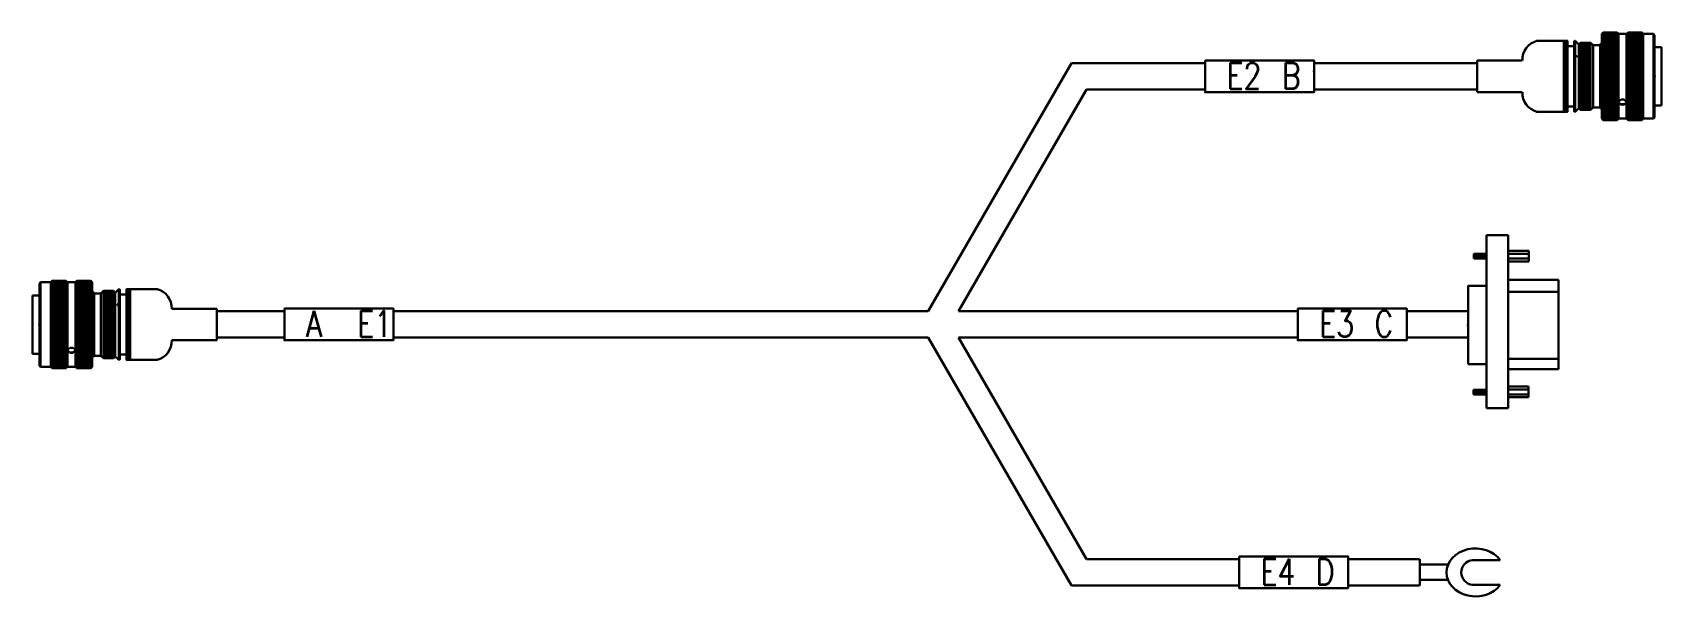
# Model space of a CAD drawing. Header units: inches. Extents: x -3640 to 3889, y -2291 to 954.
# Drawn here: x 2925.7 to 3239.8, y -1842 to -1732.9 of the extents above; entities that cross this region are included whole.
import ezdxf

# ---------------------------------------------------------------- set-up
doc = ezdxf.new("R2010")
doc.units = ezdxf.units.IN
doc.header["$MEASUREMENT"] = 0
doc.styles.add('HZ', font='txt', dxfattribs={"width": 0.8, "bigfont": 'HZDX'})

# ---------------------------------------------------------------- blocks, each defined once
blk = doc.blocks.new('dp1f3-z1')
at = {"lineweight": 30}
h = blk.add_hatch(dxfattribs=at)
h.set_pattern_fill('ANSI37', color=256, scale=3, angle=540, style=0)
h.set_pattern_definition([(315, (-31.73584, 8.43554), (-0.265165, -0.265165), []), (225, (-31.73584, 8.43554), (-0.265165, 0.265165), [])])
h.paths.add_polyline_path([(-31.74, -8.44), (-29.07, -8.44), (-29.07, 8.44), (-31.74, 8.44)])
h = blk.add_hatch(dxfattribs=at)
h.set_pattern_fill('ANSI37', color=256, scale=3, angle=540, style=0)
h.set_pattern_definition([(315, (-26.94783, 8.43554), (-0.265165, -0.265165), []), (225, (-26.94783, 8.43554), (-0.265165, 0.265165), [])])
h.paths.add_polyline_path([(-26.95, -8.44), (-24.28, -8.44), (-24.28, 8.44), (-26.95, 8.44)])
h = blk.add_hatch(dxfattribs=at)
h.set_pattern_fill('ANSI37', color=256, scale=3, angle=540, style=0)
h.set_pattern_definition([(315, (-21.85336, 6.48468), (-0.265165, -0.265165), []), (225, (-21.85336, 6.48468), (-0.265165, 0.265165), [])])
h.paths.add_polyline_path([(-19.92, 6.48), (-21.85, 6.48), (-21.85, -6.48), (-19.92, -6.48)])
h = blk.add_hatch(dxfattribs=at)
h.set_pattern_fill('ANSI37', color=256, scale=3, angle=540, style=0)
h.set_pattern_definition([(315, (-17.36915, 6.82643), (-0.265165, -0.265165), []), (225, (-17.36915, 6.82643), (-0.265165, 0.265165), [])])
h.paths.add_polyline_path([(-17.37, 6.83), (-16.67, 6.83), (-16.67, -6.83), (-17.37, -6.83)])
for p, q in [((-33.97, 8.16), (-34.19, 7.94)), ((-34.19, 7.94), (-34.19, -7.94)), ((-31.74, 8.44), (-32.01, 8.16)), ((-31.74, -8.44), (-31.74, 8.44)), ((-29.07, 8.44), (-28.79, 8.16)), ((-26.95, 8.44), (-27.23, 8.16)), ((-26.95, -8.44), (-26.95, 8.44)), ((-24.28, 8.44), (-24, 8.16)), ((-24, -8.16), (-24, 8.16)), ((-21.85, 6.48), (-22.32, 6.01)), ((-21.85, -6.48), (-21.85, 6.48)), ((-19.92, 6.48), (-19.58, 6.14)), ((-18.9, 6.83), (-19.58, 6.14)), ((-18.9, -6.83), (-18.9, 6.83)), ((-18.9, 6.83), (-18.77, 6.83)), ((-18.77, -6.83), (-18.77, 6.83)), ((-18.77, 6.83), (-18.65, 6.7)), ((-18.65, 6.7), (-18.65, -6.7)), ((-16.67, 6.38), (-16.67, 6.83)), ((-16.67, 6.83), (-11.49, 6.83)), ((-35.5, 5.63), (-34.19, 5.63)), ((-35.5, -5.63), (-35.5, 5.63)), ((-23.66, 6.01), (-23.66, 6.17)), ((-19.58, -6.14), (-19.58, 6.14)), ((-17.37, 1.14), (-17.37, 5.8)), ((-8.68, 3.04), (0, 3.04)), ((0, 3.04), (0, -3.04)), ((-8.68, -3.04), (0, -3.04)), ((-35.5, -5.63), (-34.19, -5.63)), ((-23.66, -6.17), (-23.66, -6.01)), ((-22.32, -6.01), (-21.85, -6.48)), ((-19.58, -6.14), (-19.92, -6.48)), ((-19.58, -6.14), (-18.9, -6.83)), ((-34.19, -7.94), (-33.97, -8.16)), ((-32.01, -8.16), (-31.74, -8.44)), ((-28.79, -8.16), (-29.07, -8.44)), ((-27.23, -8.16), (-26.95, -8.44)), ((-24, -8.16), (-24.28, -8.44)), ((-18.9, -6.83), (-18.77, -6.83)), ((-18.65, -6.7), (-18.77, -6.83)), ((-16.67, -6.83), (-16.67, -6.38)), ((-16.67, -6.83), (-11.49, -6.83))]:
    blk.add_line(p, q, dxfattribs=at)
for points in [[(-33.97, -8.16), (-32.01, -8.16), (-32.01, 8.16), (-33.97, 8.16)], [(-31.74, -8.44), (-29.07, -8.44), (-29.07, 8.44), (-31.74, 8.44)], [(-28.79, -8.16), (-27.23, -8.16), (-27.23, 8.16), (-28.79, 8.16)], [(-26.95, -8.44), (-24.28, -8.44), (-24.28, 8.44), (-26.95, 8.44)], [(-21.85, -6.48), (-19.92, -6.48), (-19.92, 6.48), (-21.85, 6.48)], [(-16.67, -6.83), (-17.37, -6.83), (-17.37, 6.83), (-16.67, 6.83)], [(-23.66, -6.17), (-24, -6.17), (-24, 6.17), (-23.66, 6.17)], [(-22.32, 6.01), (-23.66, 6.01), (-23.66, -6.01), (-22.32, -6.01)], [(-18.65, -5.8), (-17.37, -5.8), (-17.37, 5.8), (-18.65, 5.8)]]:
    blk.add_lwpolyline(points, close=True, dxfattribs=at)
for centre, radius, start, end in [((-12.41, 3.21), 3.73, 357.2437, 75.8038), ((-12.41, -3.21), 3.73, 284.1962, 2.7563), ((-28.01, -5.32), 0.854, 23.7022, 156.2978), ((-28.01, -4.63), 0.854, 203.7022, 336.2978), ((-28.01, -4.45), 0.943, 213.9978, 326.0022)]:
    blk.add_arc(centre, radius, start, end, dxfattribs=at)
at = {"lineweight": 30, "extrusion": (0, 0, -1)}
blk.add_ellipse((-19.09, 3.83), major_axis=(-0.075, -0.107), ratio=0.554803, dxfattribs=at)
at = {"lineweight": 30}
for p in [(-34.19, 0), (-24, 0)]:
    blk.add_point(p, dxfattribs=at)
blk = doc.blocks.new('dp1f3-y1')
at = {"lineweight": 30}
h = blk.add_hatch(dxfattribs=at)
h.set_pattern_fill('ANSI37', color=256, scale=3, angle=540, style=0)
h.set_pattern_definition([(225, (17.36915, 6.82643), (0.265165, -0.265165), []), (315, (17.36915, 6.82643), (0.265165, 0.265165), [])])
h.paths.add_polyline_path([(17.37, 6.83), (16.67, 6.83), (16.67, -6.83), (17.37, -6.83)])
h = blk.add_hatch(dxfattribs=at)
h.set_pattern_fill('ANSI37', color=256, scale=3, angle=540, style=0)
h.set_pattern_definition([(225, (21.85336, 6.48468), (0.265165, -0.265165), []), (315, (21.85336, 6.48468), (0.265165, 0.265165), [])])
h.paths.add_polyline_path([(19.92, -6.48), (21.85, -6.48), (21.85, 6.48), (19.92, 6.48)])
h = blk.add_hatch(dxfattribs=at)
h.set_pattern_fill('ANSI37', color=256, scale=3, angle=540, style=0)
h.set_pattern_definition([(225, (26.94783, 8.43554), (0.265165, -0.265165), []), (315, (26.94783, 8.43554), (0.265165, 0.265165), [])])
h.paths.add_polyline_path([(26.95, 8.44), (24.28, 8.44), (24.28, -8.44), (26.95, -8.44)])
h = blk.add_hatch(dxfattribs=at)
h.set_pattern_fill('ANSI37', color=256, scale=3, angle=540, style=0)
h.set_pattern_definition([(225, (31.73584, 8.43554), (0.265165, -0.265165), []), (315, (31.73584, 8.43554), (0.265165, 0.265165), [])])
h.paths.add_polyline_path([(31.74, 8.44), (29.07, 8.44), (29.07, -8.44), (31.74, -8.44)])
for p, q in [((16.67, 6.83), (11.49, 6.83)), ((16.67, 6.38), (16.67, 6.83)), ((18.77, 6.83), (18.65, 6.7)), ((18.65, 6.7), (18.65, -6.7)), ((18.77, -6.83), (18.77, 6.83)), ((18.9, 6.83), (18.77, 6.83)), ((18.9, 6.83), (19.58, 6.14)), ((18.9, -6.83), (18.9, 6.83)), ((19.92, 6.48), (19.58, 6.14)), ((21.85, 6.48), (22.32, 6.01)), ((21.85, -6.48), (21.85, 6.48)), ((24.28, 8.44), (24, 8.16)), ((24, -8.16), (24, 8.16)), ((26.95, -8.44), (26.95, 8.44)), ((26.95, 8.44), (27.23, 8.16)), ((29.07, 8.44), (28.79, 8.16)), ((31.74, -8.44), (31.74, 8.44)), ((31.74, 8.44), (32.01, 8.16)), ((33.97, 8.16), (34.19, 7.94)), ((34.19, 7.94), (34.19, -7.94)), ((17.37, 1.14), (17.37, 5.8)), ((19.58, -6.14), (19.58, 6.14)), ((23.66, 6.01), (23.66, 6.17)), ((35.5, 5.63), (34.19, 5.63)), ((35.5, -5.63), (35.5, 5.63)), ((0, 3.04), (0, -2.04)), ((0, 3.04), (0, -3.04)), ((0, 3.04), (8.68, 3.04)), ((8.68, -3.04), (0, -3.04)), ((19.58, -6.14), (18.9, -6.83)), ((19.58, -6.14), (19.92, -6.48)), ((22.32, -6.01), (21.85, -6.48)), ((23.66, -6.17), (23.66, -6.01)), ((35.5, -5.63), (34.19, -5.63)), ((16.67, -6.83), (11.49, -6.83)), ((16.67, -6.83), (16.67, -6.38)), ((18.65, -6.7), (18.77, -6.83)), ((18.9, -6.83), (18.77, -6.83)), ((24, -8.16), (24.28, -8.44)), ((27.23, -8.16), (26.95, -8.44)), ((28.79, -8.16), (29.07, -8.44)), ((32.01, -8.16), (31.74, -8.44)), ((34.19, -7.94), (33.97, -8.16))]:
    blk.add_line(p, q, dxfattribs=at)
for points in [[(16.67, -6.83), (17.37, -6.83), (17.37, 6.83), (16.67, 6.83)], [(21.85, -6.48), (19.92, -6.48), (19.92, 6.48), (21.85, 6.48)], [(26.95, -8.44), (24.28, -8.44), (24.28, 8.44), (26.95, 8.44)], [(28.79, -8.16), (27.23, -8.16), (27.23, 8.16), (28.79, 8.16)], [(31.74, -8.44), (29.07, -8.44), (29.07, 8.44), (31.74, 8.44)], [(33.97, -8.16), (32.01, -8.16), (32.01, 8.16), (33.97, 8.16)], [(18.65, -5.8), (17.37, -5.8), (17.37, 5.8), (18.65, 5.8)], [(22.32, 6.01), (23.66, 6.01), (23.66, -6.01), (22.32, -6.01)], [(23.66, -6.17), (24, -6.17), (24, 6.17), (23.66, 6.17)]]:
    blk.add_lwpolyline(points, close=True, dxfattribs=at)
for centre, radius, start, end in [((12.41, 3.21), 3.73, 104.1962, 182.7563), ((12.41, -3.21), 3.73, 177.2437, 255.8038), ((28.01, -5.32), 0.854, 23.7022, 156.2978), ((28.01, -4.63), 0.854, 203.7022, 336.2978), ((28.01, -4.45), 0.943, 213.9978, 326.0022)]:
    blk.add_arc(centre, radius, start, end, dxfattribs=at)
blk.add_ellipse((19.09, 3.83), major_axis=(0.075, -0.107), ratio=0.554803, dxfattribs=at)
for p in [(24, 0), (34.19, 0)]:
    blk.add_point(p, dxfattribs=at)
blk = doc.blocks.new('dp1f3-y2')
at = {"color": 0, "lineweight": 30}
for p, q in [((3.56, -7.53), (3.56, 17.33)), ((3.56, 17.33), (7.75, 17.33)), ((7.75, 17.33), (7.75, -16.05)), ((1.09, 12.82), (1.09, 13.73)), ((1.09, 13.72), (3.56, 13.72)), ((3.56, 12.82), (1.09, 12.82)), ((1.1, 13.72), (1.25, 12.83)), ((1.38, 13.72), (1.54, 12.83)), ((1.69, 13.72), (1.84, 12.82)), ((2.02, 13.72), (2.17, 12.83)), ((2.34, 13.72), (2.49, 12.82)), ((2.67, 13.72), (2.82, 12.82)), ((2.99, 13.72), (3.14, 12.82)), ((3.29, 13.72), (3.45, 12.82)), ((3.56, 13.72), (3.56, 12.82)), ((7.77, 14.32), (11.7, 14.32)), ((7.77, 13.75), (11.69, 13.75)), ((7.77, 12.83), (11.71, 12.83)), ((11.7, 14.32), (11.7, 12.25)), ((11.7, 12.25), (7.78, 12.25)), ((0, 7.53), (0, -7.53)), ((0.07, 7.59), (3.56, 7.59)), ((7.74, 8.69), (17.47, 8.69)), ((7.76, 6.38), (17.47, 6.38)), ((0, -7.53), (3.56, -7.53)), ((3.56, -16.05), (3.56, -7.53)), ((17.47, -8.51), (7.75, -8.51)), ((7.78, -6.53), (17.47, -6.53)), ((1.08, -12.5), (3.56, -12.5)), ((1.08, -13.4), (1.08, -12.5)), ((1.09, -12.5), (1.24, -13.4)), ((1.38, -12.5), (1.53, -13.4)), ((1.53, -12.5), (1.68, -13.4)), ((1.84, -12.5), (2, -13.4)), ((2.18, -12.5), (2.33, -13.4)), ((2.51, -12.5), (2.66, -13.4)), ((2.83, -12.51), (2.98, -13.4)), ((3.15, -12.5), (3.3, -13.4)), ((3.43, -12.5), (3.55, -13.23)), ((3.56, -12.5), (3.56, -13.4)), ((7.76, -11.87), (11.69, -11.87)), ((7.76, -12.43), (11.68, -12.43)), ((11.69, -11.87), (11.69, -13.93)), ((3.56, -13.4), (1.08, -13.4)), ((7.76, -13.36), (11.7, -13.36)), ((11.69, -13.93), (7.77, -13.93)), ((7.75, -16.05), (3.56, -16.05))]:
    blk.add_line(p, q, dxfattribs=at)
at = {"lineweight": 30}
blk.add_line((17.47, 8.69), (17.47, -8.51), dxfattribs=at)
at = {"color": 0}
blk.add_arc((0.06, 7.53), 0.0618, 85.8533, 180.3792, dxfattribs=at)
at = {"lineweight": 30}
blk.add_point((0, 0), dxfattribs=at)
blk = doc.blocks.new('dp1f3-y3')
at = {"lineweight": 30}
for p, q in [((0, 2.54), (0, -2.54)), ((0, 1.5), (5.47, 1.5)), ((15.53, 2.39), (10.16, 2.39)), ((5.43, -1.41), (0, -1.41)), ((15.53, -2.39), (10.16, -2.39))]:
    blk.add_line(p, q, dxfattribs=at)
blk.add_arc((10.4, 0), 2.4, 95.691, 264.309, dxfattribs=at)
blk.add_ellipse((10.75, 0), major_axis=(-5.59, 0), ratio=0.827161, start_param=3.684325, end_param=8.882045, dxfattribs=at)
blk = doc.blocks.new('dp1f3')
at = {"lineweight": 30}
for p, q in [((-3.3, 2.9), (24.3, 50.71)), ((24.3, 50.71), (50.08, 50.71)), ((71.08, 50.71), (102.43, 50.71)), ((71.08, 50.71), (71.08, 45.64)), ((2.55, 2.9), (27.23, 45.64)), ((27.23, 45.64), (50.08, 45.64)), ((71.08, 45.64), (102.43, 45.64)), ((-140.46, 2.9), (-127.46, 2.9)), ((-140.46, 2.9), (-127.46, 2.9)), ((-106.46, 2.9), (-3.3, 2.9)), ((2.55, 2.9), (67.95, 2.9)), ((88.95, 2.9), (100.78, 2.9)), ((-140.46, -2.17), (-127.46, -2.17)), ((-140.46, -2.17), (-127.46, -2.17)), ((-106.46, -2.17), (-3.3, -2.17)), ((-3.3, -2.17), (24.3, -49.98)), ((2.55, -2.17), (67.95, -2.17)), ((2.55, -2.17), (27.23, -44.91)), ((88.95, -2.17), (100.78, -2.17)), ((27.23, -44.91), (56.63, -44.91)), ((77.63, -44.38), (77.63, -49.45)), ((77.63, -44.91), (91.39, -44.91)), ((24.3, -49.98), (56.63, -49.98)), ((77.63, -49.98), (91.39, -49.98))]:
    blk.add_line(p, q, dxfattribs=at)
for points in [[(50.08, 51.24), (71.08, 51.24), (71.08, 45.14), (50.08, 45.14)], [(-127.46, 3.41), (-106.46, 3.41), (-106.46, -2.69), (-127.46, -2.69)], [(67.95, 3.41), (88.95, 3.41), (88.95, -2.69), (67.95, -2.69)], [(56.63, -44.38), (77.63, -44.38), (77.63, -50.48), (56.63, -50.48)]]:
    blk.add_lwpolyline(points, close=True, dxfattribs=at)
blk.add_point((71.08, 49.14), dxfattribs=at)
blk.add_point((71.08, 49.14), dxfattribs=at)
blk.add_point((71.08, 49.14), dxfattribs=at)
at = {"lineweight": 20, "style": 'HZ', "width": 0.8}
for s, p in [('E2', (54.22, 45.8)), ('B', (64.87, 45.8)), ('A', (-123.32, -2.03)), ('E1', (-113.42, -2.03)), ('E3', (72.1, -2.03)), ('C', (82.74, -2.03)), ('E4', (60.77, -49.82)), ('D', (71.41, -49.82))]:
    blk.add_text(s, height=5, dxfattribs=at).set_placement(p)
blk = doc.blocks.new('低频一分三')
for name, p in [('dp1f3-y1', (102.76, 48.1)), ('dp1f3', (0.2, -0.1)), ('dp1f3-y2', (100.97, 0.14)), ('dp1f3-z1', (-140.32, 0.24)), ('dp1f3-y3', (91.65, -47.55))]:
    blk.add_blockref(name, p)

msp = doc.modelspace()

# ---------------------------------------------------------------- block references
msp.add_blockref('低频一分三', (3101.57, -1789.45))

doc.saveas('drawing.dxf')
